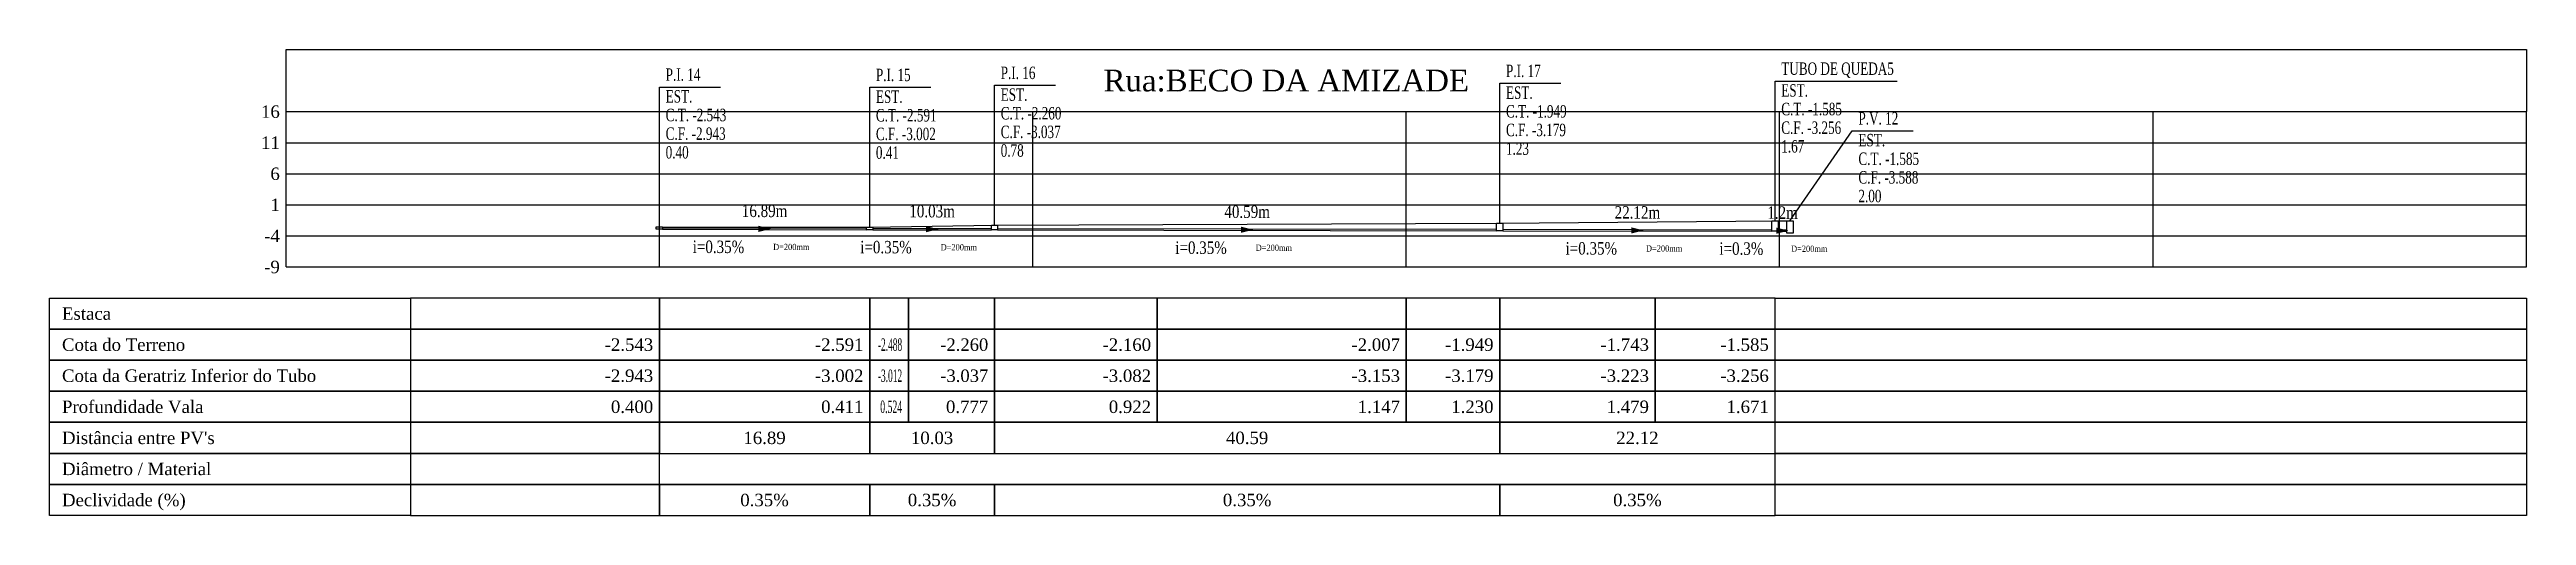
# Model space of a CAD drawing. Extents: x -44 to 14114764, y -20 to 289527804.
# Drawn here: x 359131.6 to 359330.6, y 7351551.7 to 7351589.2 of the extents above; entities that cross this region are included whole.
import ezdxf
from ezdxf.enums import TextEntityAlignment as Align

# ---------------------------------------------------------------- set-up
doc = ezdxf.new("R2010")
doc.units = 0
for name, color, linetype in [('PS_IND_COMPRIMENTO', 7, 'Continuous'), ('PS_IND_DIAMETRO', 7, 'Continuous'), ('PS_IND_FLUXO', 3, 'Continuous'), ('PS_IND_INCLINACAO', 7, 'Continuous'), ('PS_PERFIL_CAIXAS', 7, 'Continuous'), ('PS_PERFIL_COTA_LIN', 7, 'Continuous'), ('PS_PERFIL_COTA_TXT', 5, 'Continuous'), ('PS_PERFIL_GRADE', 8, 'Continuous'), ('PS_PERFIL_TERRENO', 3, 'Continuous'), ('PS_PERFIL_TITULOS', 5, 'Continuous'), ('PS_PERFIL_TUBO', 7, 'Continuous'), ('PS_PONTOS_IDENTIFICACAO_LIN', 7, 'Continuous'), ('PS_PONTOS_IDENTIFICACAO_TXT', 7, 'Continuous')]:
    doc.layers.add(name, color=color, linetype=linetype)
doc.styles.get("Standard").update_dxf_attribs({"font": 'times.ttf'})

msp = doc.modelspace()

# ---------------------------------------------------------------- texts
at = {"layer": 'PS_IND_COMPRIMENTO', "width": 0.8}
for s, rotation, p in [('16.89m', 359.89671, (359189.009, 7351576.223)), ('10.03m', 359.89447, (359202.468, 7351576.199)), ('40.59m', 359.89847, (359227.779, 7351576.155)), ('22.12m', 359.89742, (359259.135, 7351576.1)), ('1.2m', 359.85267, (359270.794, 7351576.08))]:
    msp.add_text(s, height=1, rotation=rotation, dxfattribs=at).set_placement(p, align=Align.MIDDLE_CENTER)
at = {"layer": 'PS_IND_DIAMETRO', "width": 0.8}
for rotation, p in [(359.89671, (359191.153, 7351573.319)), (359.89447, (359204.613, 7351573.295)), (359.89847, (359229.924, 7351573.251)), (359.89742, (359261.28, 7351573.196)), (359.85267, (359272.937, 7351573.174))]:
    msp.add_text('D=200mm', height=0.5, rotation=rotation, dxfattribs=at).set_placement(p, align=Align.MIDDLE_CENTER)
at = {"layer": 'PS_IND_INCLINACAO', "width": 0.8}
for s, rotation, p in [('i=0.35%', 359.89671, (359185.303, 7351573.329)), ('i=0.35%', 359.89447, (359198.763, 7351573.306)), ('i=0.35%', 359.89847, (359224.074, 7351573.261)), ('i=0.35%', 359.89742, (359255.43, 7351573.207)), ('i=0.3%', 359.85267, (359267.487, 7351573.188))]:
    msp.add_text(s, height=1, rotation=rotation, dxfattribs=at).set_placement(p, align=Align.MIDDLE_CENTER)
at = {"layer": 'PS_PERFIL_COTA_TXT'}
for s, p in [('Estaca', (359132.561, 7351567.959)), ('Cota do Terreno', (359132.561, 7351565.459)), ('Cota da Geratriz Inferior do Tubo', (359132.561, 7351562.959)), ('Profundidade Vala', (359132.561, 7351560.459)), ("Distância entre PV's", (359132.561, 7351557.959)), ('Diâmetro / Material', (359132.561, 7351555.459)), ('Declividade (%)', (359132.561, 7351552.959))]:
    msp.add_text(s, height=1, dxfattribs=at).set_placement(p, align=Align.MIDDLE_LEFT)
for s, p in [('-2.543', (359180.061, 7351565.459)), ('-2.591', (359196.952, 7351565.459)), ('-2.160', (359220.061, 7351565.459)), ('-2.007', (359240.061, 7351565.459)), ('-1.949', (359247.574, 7351565.459)), ('-1.743', (359260.061, 7351565.459)), ('-1.585', (359269.69, 7351565.459)), ('-3.002', (359196.952, 7351562.959)), ('-3.082', (359220.061, 7351562.959)), ('-2.943', (359180.061, 7351562.959)), ('-3.153', (359240.061, 7351562.959)), ('-3.179', (359247.574, 7351562.959)), ('-3.223', (359260.061, 7351562.959)), ('-3.256', (359269.69, 7351562.959)), ('0.400', (359180.061, 7351560.459)), ('0.411', (359196.952, 7351560.459)), ('0.777', (359206.98, 7351560.459)), ('0.922', (359220.061, 7351560.459)), ('1.147', (359240.061, 7351560.459)), ('1.230', (359247.574, 7351560.459)), ('1.479', (359260.061, 7351560.459)), ('1.671', (359269.69, 7351560.459))]:
    msp.add_text(s, height=1, dxfattribs=at).set_placement(p, align=Align.MIDDLE_RIGHT)
for s, width, p in [('-2.488', 0.5, (359200.061, 7351565.459)), ('-2.260', 0.988473, (359206.98, 7351565.459)), ('-3.012', 0.5, (359200.061, 7351562.959)), ('-3.037', 0.988473, (359206.98, 7351562.959)), ('0.524', 0.518141, (359200.061, 7351560.459))]:
    msp.add_text(s, height=1, dxfattribs=dict(at, width=width)).set_placement(p, align=Align.MIDDLE_RIGHT)
for s, p in [('16.89', (359189.006, 7351557.959)), ('10.03', (359202.466, 7351557.959)), ('40.59', (359227.777, 7351557.959)), ('22.12', (359259.132, 7351557.959)), ('0.35%', (359189.006, 7351552.959)), ('0.35%', (359202.466, 7351552.959)), ('0.35%', (359227.777, 7351552.959)), ('0.35%', (359259.132, 7351552.959))]:
    msp.add_text(s, height=1, dxfattribs=at).set_placement(p, align=Align.MIDDLE_CENTER)
at = {"layer": 'PS_PERFIL_TITULOS'}
msp.add_text('Rua:BECO DA AMIZADE ', height=1.75, dxfattribs=at).set_placement((359231.252, 7351586.709), align=Align.MIDDLE_CENTER)
at = {"layer": 'PS_PONTOS_IDENTIFICACAO_TXT', "width": 0.7}
for s, p in [('P.I. 14', (359181.061, 7351586.687)), ('P.I. 15', (359197.952, 7351586.663)), ('P.I. 16', (359207.98, 7351586.829)), ('P.I. 17', (359248.574, 7351586.984)), ('TUBO DE QUEDA5', (359270.69, 7351587.166)), ('EST. ', (359181.061, 7351584.937)), ('EST. ', (359197.952, 7351584.913)), ('EST. ', (359207.98, 7351585.079)), ('EST. ', (359248.574, 7351585.234)), ('EST. ', (359270.69, 7351585.416)), ('C.T. -2.543', (359181.061, 7351583.437)), ('C.T. -2.591', (359197.952, 7351583.413)), ('C.T. -2.260', (359207.98, 7351583.579)), ('C.T. -1.949', (359248.574, 7351583.734)), ('C.T. -1.585', (359270.69, 7351583.916)), ('C.F. -3.256', (359270.69, 7351582.416)), ('P.V. 12', (359276.89, 7351583.166)), ('0.40', (359181.061, 7351580.437)), ('C.F. -2.943', (359181.061, 7351581.937)), ('0.41', (359197.952, 7351580.413)), ('C.F. -3.002', (359197.952, 7351581.913)), ('0.78', (359207.98, 7351580.579)), ('C.F. -3.037', (359207.98, 7351582.079)), ('C.F. -3.179', (359248.574, 7351582.234)), ('1.23', (359248.574, 7351580.734)), ('1.67', (359270.69, 7351580.916)), ('EST. ', (359276.89, 7351581.416)), ('C.T. -1.585', (359276.89, 7351579.916)), ('C.F. -3.588', (359276.89, 7351578.416)), ('2.00', (359276.89, 7351576.916))]:
    msp.add_text(s, height=1, dxfattribs=at).set_placement(p)

# ---------------------------------------------------------------- blocks, each defined once
blk = doc.blocks.new('*U1875')
at = {"layer": 'PS_PERFIL_GRADE', "linetype": 'Continuous'}
for p, q in [((0, 0), (0, 12.5)), ((0, 12.5), (180, 12.5)), ((30, 0), (30, 12.5)), ((60, 0), (60, 12.5)), ((90, 0), (90, 12.5)), ((120, 0), (120, 12.5)), ((150, 0), (150, 12.5)), ((180, 0), (180, 12.5)), ((0, 10), (180, 10)), ((0, 7.5), (180, 7.5)), ((0, 5), (180, 5)), ((0, 2.5), (180, 2.5)), ((0, 0), (180, 0))]:
    blk.add_line(p, q, dxfattribs=at)
blk.add_lwpolyline([(0, 12.5), (0, 17.5), (180, 17.5), (180, 12.5)], dxfattribs=at)
at = {"layer": 'PS_PERFIL_GRADE'}
for s, p in [('16', (-0.5, 12.5)), ('11', (-0.5, 10)), ('6', (-0.5, 7.5)), ('1', (-0.5, 5)), ('-4', (-0.5, 2.5)), ('-9', (-0.5, 0))]:
    blk.add_text(s, height=1, dxfattribs=at).set_placement(p, align=Align.MIDDLE_RIGHT)

# ---------------------------------------------------------------- linework, layer by layer
at = {"layer": 'PS_IND_FLUXO'}
for points in [[(359188.506, 7351574.774, 0.5, 0, 0), (359189.506, 7351574.772, 0, 0, 0)], [(359201.966, 7351574.75, 0.5, 0, 0), (359202.966, 7351574.748, 0, 0, 0)], [(359227.277, 7351574.706, 0.5, 0, 0), (359228.277, 7351574.704, 0, 0, 0)], [(359258.632, 7351574.651, 0.5, 0, 0), (359259.632, 7351574.649, 0, 0, 0)], [(359270.29, 7351574.631, 0.5, 0, 0), (359271.29, 7351574.628, 0, 0, 0)]]:
    msp.add_lwpolyline(points, format="xyseb", dxfattribs=at)
at = {"layer": 'PS_PERFIL_CAIXAS', "linetype": 'Continuous'}
for points in [[(359269.94, 7351575.416), (359270.44, 7351575.416), (359270.44, 7351574.581), (359269.94, 7351574.581)], [(359271.14, 7351575.416), (359271.64, 7351575.416), (359271.64, 7351574.415), (359271.14, 7351574.415)], [(359180.311, 7351574.937), (359180.811, 7351574.937), (359180.811, 7351574.737), (359180.311, 7351574.737)], [(359197.202, 7351574.913), (359197.702, 7351574.913), (359197.702, 7351574.708), (359197.202, 7351574.708)], [(359207.23, 7351575.079), (359207.73, 7351575.079), (359207.73, 7351574.69), (359207.23, 7351574.69)], [(359247.824, 7351575.234), (359248.324, 7351575.234), (359248.324, 7351574.619), (359247.824, 7351574.619)]]:
    msp.add_lwpolyline(points, close=True, dxfattribs=at)
at = {"layer": 'PS_PERFIL_COTA_LIN', "linetype": 'Continuous'}
for points in [[(359160.561, 7351569.209), (359160.561, 7351566.709), (359131.561, 7351566.709), (359131.561, 7351569.209)], [(359160.561, 7351569.209), (359160.561, 7351566.709), (359180.561, 7351566.709), (359180.561, 7351569.209)], [(359180.561, 7351569.209), (359180.561, 7351566.709), (359197.452, 7351566.709), (359197.452, 7351569.209)], [(359197.452, 7351569.209), (359197.452, 7351566.709), (359200.561, 7351566.709), (359200.561, 7351569.209)], [(359200.561, 7351569.209), (359200.561, 7351566.709), (359207.48, 7351566.709), (359207.48, 7351569.209)], [(359207.48, 7351569.209), (359207.48, 7351566.709), (359220.561, 7351566.709), (359220.561, 7351569.209)], [(359220.561, 7351569.209), (359220.561, 7351566.709), (359240.561, 7351566.709), (359240.561, 7351569.209)], [(359240.561, 7351569.209), (359240.561, 7351566.709), (359248.074, 7351566.709), (359248.074, 7351569.209)], [(359248.074, 7351569.209), (359248.074, 7351566.709), (359260.561, 7351566.709), (359260.561, 7351569.209)], [(359260.561, 7351569.209), (359260.561, 7351566.709), (359270.19, 7351566.709), (359270.19, 7351569.209)], [(359330.561, 7351569.209), (359330.561, 7351566.709), (359270.19, 7351566.709), (359270.19, 7351569.209)], [(359160.561, 7351566.709), (359160.561, 7351564.209), (359131.561, 7351564.209), (359131.561, 7351566.709)], [(359160.561, 7351566.709), (359160.561, 7351564.209), (359180.561, 7351564.209), (359180.561, 7351566.709)], [(359180.561, 7351566.709), (359180.561, 7351564.209), (359197.452, 7351564.209), (359197.452, 7351566.709)], [(359197.452, 7351566.709), (359197.452, 7351564.209), (359200.561, 7351564.209), (359200.561, 7351566.709)], [(359200.561, 7351566.709), (359200.561, 7351564.209), (359207.48, 7351564.209), (359207.48, 7351566.709)], [(359207.48, 7351566.709), (359207.48, 7351564.209), (359220.561, 7351564.209), (359220.561, 7351566.709)], [(359220.561, 7351566.709), (359220.561, 7351564.209), (359240.561, 7351564.209), (359240.561, 7351566.709)], [(359240.561, 7351566.709), (359240.561, 7351564.209), (359248.074, 7351564.209), (359248.074, 7351566.709)], [(359248.074, 7351566.709), (359248.074, 7351564.209), (359260.561, 7351564.209), (359260.561, 7351566.709)], [(359260.561, 7351566.709), (359260.561, 7351564.209), (359270.19, 7351564.209), (359270.19, 7351566.709)], [(359330.561, 7351566.709), (359330.561, 7351564.209), (359270.19, 7351564.209), (359270.19, 7351566.709)], [(359160.561, 7351564.209), (359160.561, 7351561.709), (359131.561, 7351561.709), (359131.561, 7351564.209)], [(359160.561, 7351564.209), (359160.561, 7351561.709), (359180.561, 7351561.709), (359180.561, 7351564.209)], [(359180.561, 7351564.209), (359180.561, 7351561.709), (359197.452, 7351561.709), (359197.452, 7351564.209)], [(359197.452, 7351564.209), (359197.452, 7351561.709), (359200.561, 7351561.709), (359200.561, 7351564.209)], [(359200.561, 7351564.209), (359200.561, 7351561.709), (359207.48, 7351561.709), (359207.48, 7351564.209)], [(359207.48, 7351564.209), (359207.48, 7351561.709), (359220.561, 7351561.709), (359220.561, 7351564.209)], [(359220.561, 7351564.209), (359220.561, 7351561.709), (359240.561, 7351561.709), (359240.561, 7351564.209)], [(359240.561, 7351564.209), (359240.561, 7351561.709), (359248.074, 7351561.709), (359248.074, 7351564.209)], [(359248.074, 7351564.209), (359248.074, 7351561.709), (359260.561, 7351561.709), (359260.561, 7351564.209)], [(359260.561, 7351564.209), (359260.561, 7351561.709), (359270.19, 7351561.709), (359270.19, 7351564.209)], [(359330.561, 7351564.209), (359330.561, 7351561.709), (359270.19, 7351561.709), (359270.19, 7351564.209)], [(359160.561, 7351561.709), (359160.561, 7351559.209), (359131.561, 7351559.209), (359131.561, 7351561.709)], [(359160.561, 7351561.709), (359160.561, 7351559.209), (359180.561, 7351559.209), (359180.561, 7351561.709)], [(359180.561, 7351561.709), (359180.561, 7351559.209), (359197.452, 7351559.209), (359197.452, 7351561.709)], [(359197.452, 7351561.709), (359197.452, 7351559.209), (359200.561, 7351559.209), (359200.561, 7351561.709)], [(359200.561, 7351561.709), (359200.561, 7351559.209), (359207.48, 7351559.209), (359207.48, 7351561.709)], [(359207.48, 7351561.709), (359207.48, 7351559.209), (359220.561, 7351559.209), (359220.561, 7351561.709)], [(359220.561, 7351561.709), (359220.561, 7351559.209), (359240.561, 7351559.209), (359240.561, 7351561.709)], [(359240.561, 7351561.709), (359240.561, 7351559.209), (359248.074, 7351559.209), (359248.074, 7351561.709)], [(359248.074, 7351561.709), (359248.074, 7351559.209), (359260.561, 7351559.209), (359260.561, 7351561.709)], [(359260.561, 7351561.709), (359260.561, 7351559.209), (359270.19, 7351559.209), (359270.19, 7351561.709)], [(359330.561, 7351561.709), (359330.561, 7351559.209), (359270.19, 7351559.209), (359270.19, 7351561.709)], [(359160.561, 7351559.209), (359160.561, 7351556.709), (359131.561, 7351556.709), (359131.561, 7351559.209)], [(359160.561, 7351559.209), (359160.561, 7351556.709), (359180.561, 7351556.709), (359180.561, 7351559.209)], [(359180.561, 7351559.209), (359180.561, 7351556.709), (359197.452, 7351556.709), (359197.452, 7351559.209)], [(359197.452, 7351559.209), (359197.452, 7351556.709), (359207.48, 7351556.709), (359207.48, 7351559.209)], [(359207.48, 7351559.209), (359207.48, 7351556.709), (359248.074, 7351556.709), (359248.074, 7351559.209)], [(359248.074, 7351559.209), (359248.074, 7351556.709), (359270.19, 7351556.709), (359270.19, 7351559.209)], [(359330.561, 7351559.209), (359330.561, 7351556.709), (359270.19, 7351556.709), (359270.19, 7351559.209)], [(359160.561, 7351556.709), (359160.561, 7351554.209), (359131.561, 7351554.209), (359131.561, 7351556.709)], [(359160.561, 7351556.709), (359160.561, 7351554.209), (359180.561, 7351554.209), (359180.561, 7351556.709)], [(359330.561, 7351556.709), (359330.561, 7351554.209), (359270.19, 7351554.209), (359270.19, 7351556.709)], [(359160.561, 7351554.209), (359160.561, 7351551.709), (359131.561, 7351551.709), (359131.561, 7351554.209)], [(359160.561, 7351554.209), (359160.561, 7351551.709), (359180.561, 7351551.709), (359180.561, 7351554.209)], [(359180.561, 7351554.209), (359180.561, 7351551.709), (359197.452, 7351551.709), (359197.452, 7351554.209)], [(359197.452, 7351554.209), (359197.452, 7351551.709), (359207.48, 7351551.709), (359207.48, 7351554.209)], [(359207.48, 7351554.209), (359207.48, 7351551.709), (359248.074, 7351551.709), (359248.074, 7351554.209)], [(359248.074, 7351554.209), (359248.074, 7351551.709), (359270.19, 7351551.709), (359270.19, 7351554.209)], [(359330.561, 7351554.209), (359330.561, 7351551.709), (359270.19, 7351551.709), (359270.19, 7351554.209)]]:
    msp.add_lwpolyline(points, close=True, dxfattribs=at)
for points in [[(359180.561, 7351559.209), (359197.452, 7351559.209)], [(359200.561, 7351559.209), (359207.48, 7351559.209)], [(359220.561, 7351559.209), (359240.561, 7351559.209)], [(359240.561, 7351559.209), (359248.074, 7351559.209)], [(359260.561, 7351559.209), (359270.19, 7351559.209)], [(359160.561, 7351556.709), (359180.561, 7351556.709)], [(359180.561, 7351556.709), (359197.452, 7351556.709)], [(359180.561, 7351556.709), (359197.452, 7351556.709)], [(359197.452, 7351556.709), (359200.561, 7351556.709)], [(359200.561, 7351556.709), (359207.48, 7351556.709)], [(359200.561, 7351556.709), (359207.48, 7351556.709)], [(359207.48, 7351556.709), (359220.561, 7351556.709)], [(359220.561, 7351556.709), (359240.561, 7351556.709)], [(359220.561, 7351556.709), (359240.561, 7351556.709)], [(359240.561, 7351556.709), (359248.074, 7351556.709)], [(359240.561, 7351556.709), (359248.074, 7351556.709)], [(359248.074, 7351556.709), (359260.561, 7351556.709)], [(359260.561, 7351556.709), (359270.19, 7351556.709)], [(359260.561, 7351556.709), (359270.19, 7351556.709)], [(359160.561, 7351554.209), (359180.561, 7351554.209)], [(359180.561, 7351554.209), (359197.452, 7351554.209)], [(359180.561, 7351554.209), (359197.452, 7351554.209)], [(359197.452, 7351554.209), (359200.561, 7351554.209)], [(359200.561, 7351554.209), (359207.48, 7351554.209)], [(359200.561, 7351554.209), (359207.48, 7351554.209)], [(359207.48, 7351554.209), (359220.561, 7351554.209)], [(359220.561, 7351554.209), (359240.561, 7351554.209)], [(359220.561, 7351554.209), (359240.561, 7351554.209)], [(359240.561, 7351554.209), (359248.074, 7351554.209)], [(359240.561, 7351554.209), (359248.074, 7351554.209)], [(359248.074, 7351554.209), (359260.561, 7351554.209)], [(359260.561, 7351554.209), (359270.19, 7351554.209)], [(359260.561, 7351554.209), (359270.19, 7351554.209)], [(359180.561, 7351551.709), (359197.452, 7351551.709)], [(359200.561, 7351551.709), (359207.48, 7351551.709)], [(359220.561, 7351551.709), (359240.561, 7351551.709)], [(359240.561, 7351551.709), (359248.074, 7351551.709)], [(359260.561, 7351551.709), (359270.19, 7351551.709)]]:
    msp.add_lwpolyline(points, dxfattribs=at)
at = {"layer": 'PS_PERFIL_TERRENO', "linetype": 'Continuous'}
msp.add_lwpolyline([(359180.561, 7351574.937), (359197.452, 7351574.913), (359207.48, 7351575.079), (359248.074, 7351575.234), (359270.19, 7351575.416), (359271.39, 7351575.416)], dxfattribs=at)
at = {"layer": 'PS_PERFIL_TUBO', "linetype": 'Continuous'}
for points in [[(359180.811, 7351574.737), (359197.202, 7351574.708), (359197.202, 7351574.808), (359180.811, 7351574.837)], [(359197.702, 7351574.708), (359207.23, 7351574.69), (359207.23, 7351574.79), (359197.702, 7351574.808)], [(359207.73, 7351574.69), (359247.824, 7351574.619), (359247.824, 7351574.719), (359207.73, 7351574.79)], [(359248.324, 7351574.619), (359269.94, 7351574.581), (359269.94, 7351574.681), (359248.324, 7351574.719)], [(359270.44, 7351574.581), (359271.14, 7351574.579), (359271.14, 7351574.679), (359270.44, 7351574.681)]]:
    msp.add_lwpolyline(points, close=True, dxfattribs=at)
at = {"layer": 'PS_PONTOS_IDENTIFICACAO_LIN', "linetype": 'Continuous'}
for points in [[(359180.561, 7351574.937), (359180.561, 7351586.187), (359185.461, 7351586.187)], [(359197.452, 7351574.913), (359197.452, 7351586.163), (359202.352, 7351586.163)], [(359207.48, 7351575.079), (359207.48, 7351586.329), (359212.38, 7351586.329)], [(359248.074, 7351575.234), (359248.074, 7351586.484), (359252.974, 7351586.484)], [(359270.19, 7351575.416), (359270.19, 7351586.666), (359279.99, 7351586.666)], [(359271.39, 7351575.416), (359276.39, 7351582.666), (359281.29, 7351582.666)]]:
    msp.add_lwpolyline(points, dxfattribs=at)

# ---------------------------------------------------------------- block references
at = {"layer": 'PS_PERFIL_GRADE'}
msp.add_blockref('*U1875', (359150.561, 7351571.709), dxfattribs=at)

msp.set_redraw_order([(e.dxf.handle, doc.entitydb.next_handle()) for e in msp.query("TEXT MTEXT ATTDEF DIMENSION ARC_DIMENSION")])  # texts and dimensions are drawn at this point

doc.saveas('drawing.dxf')
